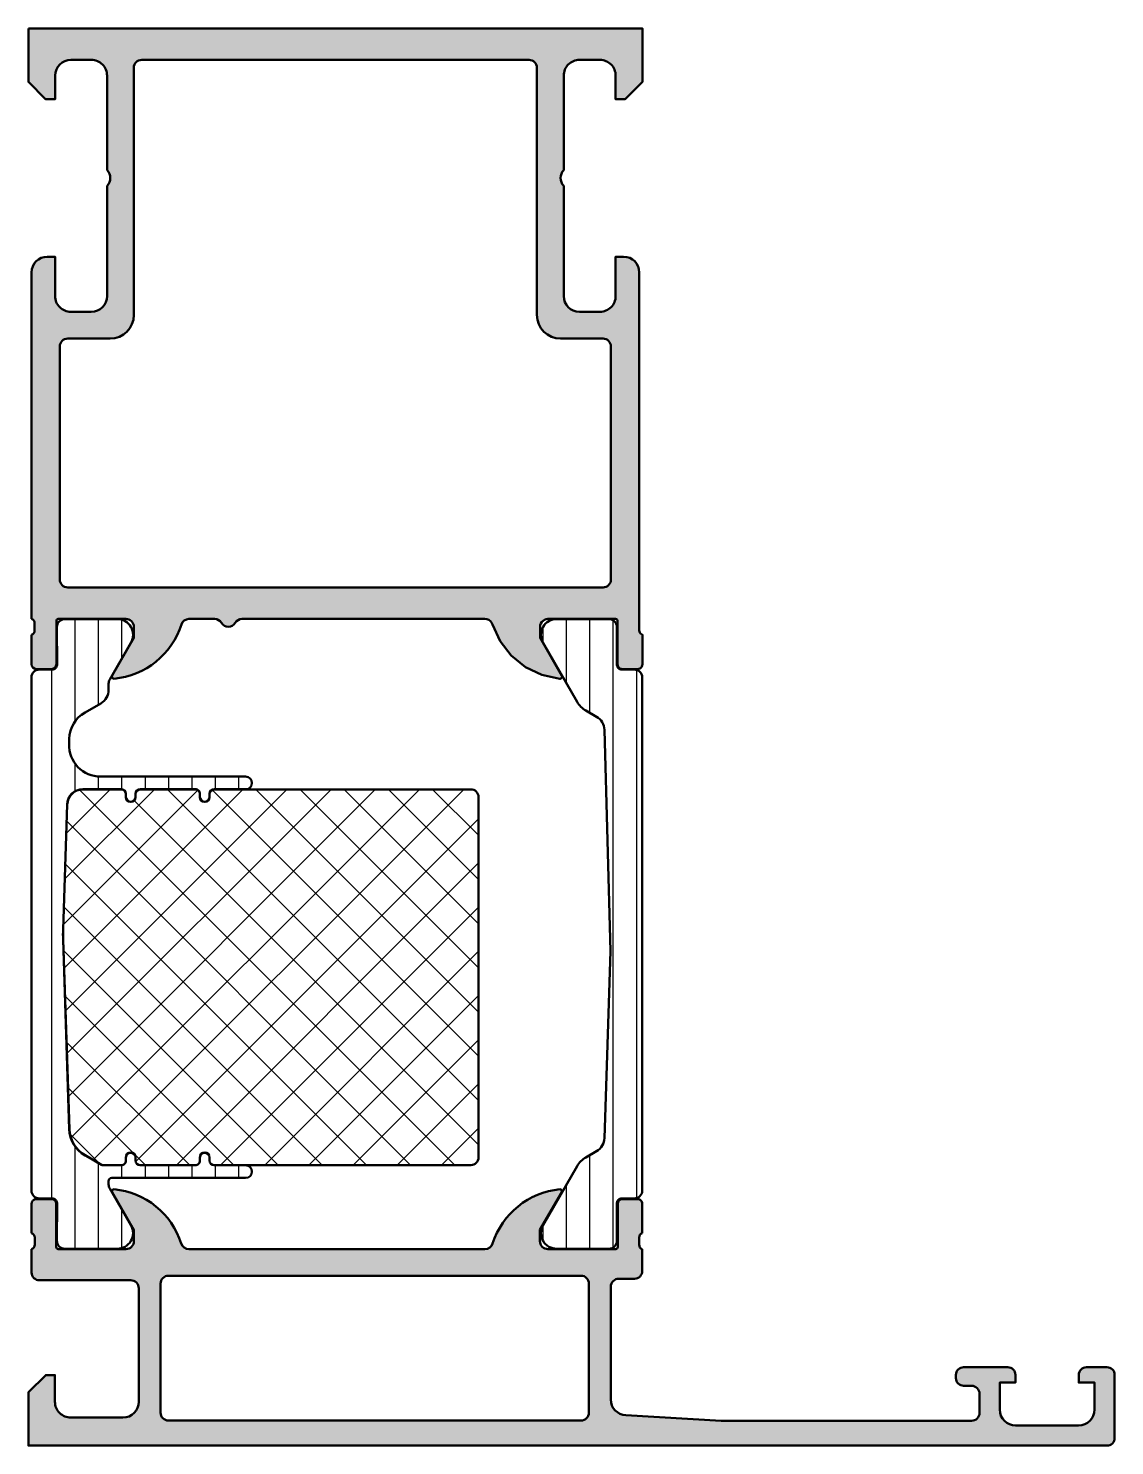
# Model space of a CAD drawing. Extents: x 0 to 69, y 0 to 90.
import ezdxf

# ---------------------------------------------------------------- set-up
doc = ezdxf.new("R2010")
doc.units = 0
for name, color, linetype, lineweight in [('0S-Alu contour', 7, 'Continuous', 50), ('0S-Alu hatch', 252, 'Continuous', 25), ('0S-Plastic contour', 254, 'Continuous', 50), ('0S-Plastic hatch', 253, 'Continuous', 25), ('0S-PT contour', 91, 'Continuous', 50), ('0S-PT hatch', 103, 'Continuous', 25)]:
    doc.layers.add(name, color=color, linetype=linetype, lineweight=lineweight)
pattern_1 = [(90, (0, 0), (-1.4859, 0), [])]

# ---------------------------------------------------------------- blocks, each defined once
blk = doc.blocks.new('430120__819F48F9_F358_45D8_BA7B_9F75BD97AC24_')
at = {"layer": '0S-Alu hatch'}
h = blk.add_hatch(color=256, dxfattribs=at)
edge = h.paths.add_edge_path()
edge.add_line((0, 90), (-6.6911111389e-06, 86.59999999998693))
edge.add_line((-6.6911111389e-06, 86.59999999998693), (1.09999330888877, 85.49999999998703))
edge.add_line((1.09999330888877, 85.49999999998703), (1.699993308888679, 85.49999999998703))
edge.add_line((1.699993308888679, 85.49999999998703), (1.699993308888679, 86.9999999999867))
edge.add_ellipse((2.699993308888799, 86.9999999999867), major_axis=(-1.000000000000119, 0), ratio=1, start_angle=270.00000000000034, end_angle=360, ccw=False)
edge.add_line((2.699993308888792, 87.9999999999868), (3.999993308888861, 87.9999999999868))
edge.add_ellipse((3.999993308888871, 86.99999999998683), major_axis=(-0.9999999999999857, 0), ratio=1, start_angle=180, end_angle=270.0000000000006, ccw=False)
edge.add_line((4.999993308888861, 86.99999999998681), (4.999993308888861, 80.99999999998681))
edge.add_ellipse((4.474993308888884, 80.4999999999868), major_axis=(-0.7249999999999829, 0), ratio=1, start_angle=136.3971810272952, end_angle=223.6028189727049, ccw=False)
edge.add_line((4.999993308888861, 79.99999999998681), (4.999993308888861, 72.99999999998698))
edge.add_ellipse((3.999993308888687, 72.99999999998698), major_axis=(-1.000000000000173, 0), ratio=1, start_angle=90.00000000000023, end_angle=180, ccw=False)
edge.add_line((3.99999330888869, 71.99999999998681), (2.699993308888679, 71.99999999998681))
edge.add_ellipse((2.699993308888669, 72.99999999998678), major_axis=(-0.9999999999999857, 0), ratio=1, start_angle=0, end_angle=90.00000000000051, ccw=False)
edge.add_line((1.699993308888679, 72.99999999998681), (1.699993308888679, 75.49999999998681))
edge.add_line((1.699993308888679, 75.49999999998681), (1.199993308888906, 75.49999999998681))
edge.add_arc((1.199993308888906, 74.49999999998704), 0.9999999999997726, 90, 179.9999910049365)
edge.add_line((0.1999933088891463, 74.50000015747045), (0.1999898443127677, 52.50037337065101))
edge.add_ellipse((0.1211451482097382, 52.23282478491539), major_axis=(-0.2789242403103476, 0), ratio=1, start_angle=178.8354106259141, end_angle=253.580123580517, ccw=False)
edge.add_line((0.4000117727073303, 52.22715578376664), (0.4000117727073303, 51.77356178376665))
edge.add_ellipse((0.1211436770642445, 51.76790112428959), major_axis=(-0.2789255417370673, 0), ratio=1, start_angle=106.42459455535749, end_angle=181.1628700728881, ccw=False)
edge.add_line((0.2000107727074009, 51.50035778376674), (0.200010772707401, 49.62034678375807))
edge.add_arc((0.5000107727072987, 49.62034678375807), 0.2999999999998977, 180, 270)
edge.add_line((0.5000107727072987, 49.32034678375817), (1.479985091750023, 49.32034678375817))
edge.add_arc((1.479985091750023, 49.62034678375809), 0.2999999999999261, 270, 360)
edge.add_line((1.779985091749949, 49.62034678375808), (1.779985088128873, 52.38031529429312))
edge.add_ellipse((1.900056283824096, 52.38031529429312), major_axis=(-0.1200711956952236, 0), ratio=1, start_angle=270.03397157571425, end_angle=360, ccw=False)
edge.add_line((1.899985091713415, 52.50038646888288), (6.199980255129105, 52.50038646888288))
edge.add_ellipse((6.199980255129106, 52.00038646888294), major_axis=(-0.4999999999999432, 0), ratio=1, start_angle=180, end_angle=270.0000000000001, ccw=False)
edge.add_line((6.699980255129048, 52.00038646888294), (6.699980255129048, 51.30038646888329))
edge.add_line((6.699980255129048, 51.30038646888329), (5.318484797506698, 48.90756614585552))
edge.add_arc((5.438100039777486, 48.83850625353141), 0.1381197846483835, 150.0000000000392, 275.6225775508294)
edge.add_arc((4.961757013950158, 53.67699533075408), 5.000000000023643, 275.6225775508282, 342.2511443808897)
edge.add_ellipse((10.19996740110555, 52.00034630966415), major_axis=(-0.4999999999785857, 0), ratio=1, start_angle=269.99999999999983, end_angle=342.2511443808901, ccw=False)
edge.add_line((10.19996740110556, 52.50034630964274), (11.83394199732169, 52.50034630964274))
edge.add_ellipse((11.83394199732169, 52.00034630964296), major_axis=(-0.4999999999997727, 0), ratio=1, start_angle=209.9999999999877, end_angle=270.0000000000002, ccw=False)
edge.add_arc((12.69996740110628, 52.50034630964281), 0.500000000000272, 209.9999999999885, 329.9999999999983)
edge.add_ellipse((13.56599280489091, 52.00034630964265), major_axis=(-0.4999999999999738, 0), ratio=1, start_angle=269.9999999999986, end_angle=329.9999999999973, ccw=False)
edge.add_line((13.56599280489092, 52.50034630964262), (29.00001103592876, 52.50034630964205))
edge.add_line((29.00001103592876, 52.50034630964205), (29.1247922619009, 52.48451591546154))
edge.add_line((29.1247922619009, 52.48451591546154), (29.24166467287523, 52.43805361369004))
edge.add_line((29.24166467287523, 52.43805361369004), (29.34324601848312, 52.36389745307679))
edge.add_line((29.34324601848312, 52.36389745307679), (29.42310945512963, 52.26673914195567))
edge.add_line((29.42310945512963, 52.26673914195567), (29.47620218681732, 52.15272568759406))
edge.add_line((29.47620218681732, 52.15272568759406), (29.95561236648655, 51.09623330087038))
edge.add_line((29.95561236648655, 51.09623330087038), (30.66560490534107, 50.17867083523038))
edge.add_line((30.66560490534107, 50.17867083523038), (31.56795351303845, 49.44944023125856))
edge.add_line((31.56795351303845, 49.44944023125856), (32.61407536936531, 48.94780356463797))
edge.add_line((32.61407536936531, 48.94780356463797), (33.74764684325987, 48.70076915984487))
edge.add_line((33.74764684325987, 48.70076915984487), (33.78383195039169, 48.70193723732427))
edge.add_line((33.78383195039169, 48.70193723732427), (33.81848886339776, 48.71240742183545))
edge.add_line((33.81848886339776, 48.71240742183545), (33.8492679143476, 48.73146985624817))
edge.add_line((33.8492679143476, 48.73146985624817), (33.87408234642544, 48.75783214642854))
edge.add_line((33.87408234642544, 48.75783214642854), (33.89124979180633, 48.78970698293028))
edge.add_line((33.89124979180633, 48.78970698293028), (33.89960633274495, 48.82493331692263))
edge.add_line((33.89960633274495, 48.82493331692263), (33.89858541282865, 48.86112287488481))
edge.add_line((33.89858541282865, 48.86112287488481), (33.88825624834294, 48.89582207867988))
edge.add_line((33.88825624834294, 48.89582207867988), (32.50001161943601, 51.30034783551502))
edge.add_line((32.50001161943601, 51.30034783551502), (32.50001161943647, 52.00034478376688))
edge.add_line((32.50001161943647, 52.00034478376688), (32.51254369374374, 52.11160816974393))
edge.add_line((32.51254369374374, 52.11160816974393), (32.54952160805351, 52.21729273720029))
edge.add_line((32.54952160805351, 52.21729273720029), (32.60909088420249, 52.31209830288048))
edge.add_line((32.60909088420249, 52.31209830288048), (32.68826406538915, 52.39127027598863))
edge.add_line((32.68826406538915, 52.39127027598863), (32.78307054001562, 52.45083810551261))
edge.add_line((32.78307054001562, 52.45083810551261), (32.8887556716968, 52.48781440719813))
edge.add_line((32.8887556716968, 52.48781440719813), (33.00001924888443, 52.50034478375801))
edge.add_line((33.00001924888443, 52.50034478375801), (37.30003730178578, 52.50034478190116))
edge.add_line((37.30003730178578, 52.50034478190116), (37.33109357438753, 52.49625312166199))
edge.add_line((37.33109357438753, 52.49625312166199), (37.36003293722319, 52.48426366670901))
edge.add_line((37.36003293722319, 52.48426366670901), (37.38488360366137, 52.4651933198594))
edge.add_line((37.38488360366137, 52.4651933198594), (37.40395237084431, 52.44034144126795))
edge.add_line((37.40395237084431, 52.44034144126795), (37.41593998624694, 52.41140131638224))
edge.add_line((37.41593998624694, 52.41140131638224), (37.42002967239114, 52.38034478375766))
edge.add_line((37.42002967239114, 52.38034478375766), (37.42002967239114, 49.62034678375847))
edge.add_line((37.42002967239114, 49.62034678375847), (37.43025192450455, 49.54270107022807))
edge.add_line((37.43025192450455, 49.54270107022807), (37.46022205125655, 49.47034678375747))
edge.add_line((37.46022205125655, 49.47034678375747), (37.5078976380355, 49.40821474940197))
edge.add_line((37.5078976380355, 49.40821474940197), (37.57002967239123, 49.36053916262256))
edge.add_line((37.57002967239123, 49.36053916262256), (37.64238395886059, 49.33056903587157))
edge.add_line((37.64238395886059, 49.33056903587157), (37.72002967238996, 49.32034678375839))
edge.add_line((37.72002967238996, 49.32034678375839), (38.70000399143282, 49.32034678375794))
edge.add_line((38.70000399143282, 49.32034678375794), (38.7667602716192, 49.32786841010352))
edge.add_line((38.7667602716192, 49.32786841010352), (38.83016911317009, 49.35005612338773))
edge.add_line((38.83016911317009, 49.35005612338773), (38.88705093199133, 49.38579733901747))
edge.add_line((38.88705093199133, 49.38579733901747), (38.93455343617416, 49.43329984320053))
edge.add_line((38.93455343617416, 49.43329984320053), (38.97029465180504, 49.49018166202302))
edge.add_line((38.97029465180504, 49.49018166202302), (38.99248236508856, 49.55359050357185))
edge.add_line((38.99248236508856, 49.55359050357185), (39.00000399143392, 49.62034678376006))
edge.add_line((39.00000399143392, 49.62034678376006), (39.00000399143346, 51.50035778376707))
edge.add_line((39.00000399143346, 51.50035778376707), (38.93366351934446, 51.52975364874919))
edge.add_line((38.93366351934446, 51.52975364874919), (38.87715015008416, 51.57526644046606))
edge.add_line((38.87715015008416, 51.57526644046606), (38.83428849623647, 51.633816024108))
edge.add_line((38.83428849623647, 51.633816024108), (38.80797927356002, 51.70143998374465))
edge.add_line((38.80797927356002, 51.70143998374465), (38.80000299143376, 51.77356178376704))
edge.add_line((38.80000299143376, 51.77356178376704), (38.7999994124002, 74.50000015747024))
edge.add_arc((37.79999941240038, 74.49999999998698), 0.9999999999998275, 8.9950635202e-06, 90)
edge.add_line((37.79999941240038, 75.49999999998681), (37.29999941240044, 75.49999999998681))
edge.add_line((37.29999941240044, 75.49999999998681), (37.29999941240044, 72.99999999998653))
edge.add_ellipse((36.2999994124006, 72.99999999998653), major_axis=(-0.9999999999998365, 0), ratio=1, start_angle=89.99999999999551, end_angle=180, ccw=False)
edge.add_line((36.29999941240053, 71.9999999999867), (34.9999994124004, 71.99999999998681))
edge.add_ellipse((34.9999994124005, 72.99999999998683), major_axis=(-1.000000000000014, 0), ratio=1, start_angle=0, end_angle=89.99999999999432, ccw=False)
edge.add_line((33.99999941240049, 72.99999999998681), (33.99999941240049, 79.99999999998681))
edge.add_ellipse((34.52499941240048, 80.4999999999868), major_axis=(-0.7249999999999939, 0), ratio=1, start_angle=-43.602818972704085, end_angle=43.602818972704085, ccw=False)
edge.add_line((33.99999941240049, 80.99999999998681), (33.99999941240049, 86.99999999998681))
edge.add_ellipse((34.99999941240048, 86.99999999998683), major_axis=(-0.9999999999999928, 0), ratio=1, start_angle=269.9999999999996, end_angle=360, ccw=False)
edge.add_line((34.99999941240048, 87.9999999999868), (36.29999941240067, 87.9999999999868))
edge.add_ellipse((36.29999941240067, 86.99999999998683), major_axis=(-0.9999999999999857, 0), ratio=1, start_angle=180, end_angle=270.0000000000004, ccw=False)
edge.add_line((37.29999941240067, 86.99999999998681), (37.29999941240067, 85.4999999999868))
edge.add_line((37.29999941240067, 85.4999999999868), (37.89999941240058, 85.4999999999868))
edge.add_line((37.89999941240058, 85.4999999999868), (38.99999941240049, 86.59999999998674))
edge.add_line((38.99999941240049, 86.59999999998674), (38.99999941240049, 90))
edge.add_line((38.99999941240049, 90), (0, 90))
edge = h.paths.add_edge_path()
edge.add_ellipse((7.199988731252247, 87.5000030517449), major_axis=(-0.5000000000000142, 0), ratio=1, start_angle=270, end_angle=360, ccw=False)
edge.add_line((7.199988731252247, 88.0000030517449), (31.80000399003703, 88.0000030517449))
edge.add_ellipse((31.80000399003703, 87.50000305174481), major_axis=(-0.5000000000000853, 0), ratio=1, start_angle=180, end_angle=269.9999999999996, ccw=False)
edge.add_line((32.30000399003711, 87.50000305174471), (32.30000399003439, 71.79999542235029))
edge.add_arc((33.80000399003433, 71.79999542235004), 1.499999999999943, 180, 270)
edge.add_line((33.80000399003433, 70.2999954223501), (36.50000398631573, 70.2999954223501))
edge.add_ellipse((36.5000039863067, 69.79999542234106), major_axis=(-0.5000000000090381, 0), ratio=1, start_angle=180, end_angle=269.9999999989643, ccw=False)
edge.add_line((37.00000398631573, 69.79999542245793), (37.00000399004103, 55.00034631003102))
edge.add_ellipse((36.50000754668531, 55.00034630990517), major_axis=(-0.4999964433557189, 0), ratio=1, start_angle=89.99829152056572, end_angle=180, ccw=False)
edge.add_line((36.4999926374957, 54.50034986677174), (2.499973822068227, 54.50136369943989))
edge.add_ellipse((2.49998873136401, 55.00136369921778), major_axis=(-0.5000000000001821, 0), ratio=1, start_angle=0, end_angle=89.9982915205519, ccw=False)
edge.add_line((1.999988731363828, 55.00136369933975), (1.999988734973609, 69.79999542247208))
edge.add_ellipse((2.49998873497358, 69.79999542235012), major_axis=(-0.4999999999999716, 0), ratio=1, start_angle=270, end_angle=360, ccw=False)
edge.add_line((2.49998873497358, 70.2999954223501), (5.199988731252233, 70.2999954223501))
edge.add_arc((5.199988731252233, 71.7999954223501), 1.5, 270, 360)
edge.add_line((6.699988731252233, 71.7999954223501), (6.699988731252233, 87.50000305174488))
at = {"layer": '0S-Alu contour', "color": 7}
for points in [[(0, 90), (-6.6911111389e-06, 86.59999999998693), (1.09999330888877, 85.49999999998703), (1.699993308888679, 85.49999999998703), (1.699993308888679, 86.9999999999867)], [(37.29999941240067, 86.99999999998681), (37.29999941240067, 85.4999999999868), (37.89999941240058, 85.4999999999868), (38.99999941240049, 86.59999999998674), (38.99999941240049, 90), (0, 90)], [(2.699993308888792, 87.9999999999868), (3.999993308888861, 87.9999999999868)], [(6.699988731252233, 71.7999954223501), (6.699988731252233, 87.50000305174488)], [(7.199988731252247, 88.0000030517449), (31.80000399003703, 88.0000030517449)], [(32.30000399003711, 87.50000305174471), (32.30000399003439, 71.79999542235029)], [(34.99999941240048, 87.9999999999868), (36.29999941240067, 87.9999999999868)], [(4.999993308888861, 86.99999999998681), (4.999993308888861, 80.99999999998681)], [(33.99999941240049, 80.99999999998681), (33.99999941240049, 86.99999999998681)], [(4.999993308888861, 79.99999999998681), (4.999993308888861, 72.99999999998698)], [(33.99999941240049, 72.99999999998681), (33.99999941240049, 79.99999999998681)], [(1.699993308888679, 72.99999999998681), (1.699993308888679, 75.49999999998681), (1.199993308888906, 75.49999999998681)], [(37.79999941240038, 75.49999999998681), (37.29999941240044, 75.49999999998681), (37.29999941240044, 72.99999999998653)], [(0.1999933088891463, 74.50000015747045), (0.1999898443127677, 52.50037337065101)], [(13.56599280489092, 52.50034630964262), (29.00001103592876, 52.50034630964205), (29.1247922619009, 52.48451591546154), (29.24166467287523, 52.43805361369004), (29.34324601848312, 52.36389745307679), (29.42310945512963, 52.26673914195567), (29.47620218681732, 52.15272568759406), (29.95561236648655, 51.09623330087038), (30.66560490534107, 50.17867083523038), (31.56795351303845, 49.44944023125856), (32.61407536936531, 48.94780356463797), (33.74764684325987, 48.70076915984487), (33.78383195039169, 48.70193723732427), (33.81848886339776, 48.71240742183545), (33.8492679143476, 48.73146985624817), (33.87408234642544, 48.75783214642854), (33.89124979180633, 48.78970698293028), (33.89960633274495, 48.82493331692263), (33.89858541282865, 48.86112287488481), (33.88825624834294, 48.89582207867988), (32.50001161943601, 51.30034783551502), (32.50001161943647, 52.00034478376688), (32.51254369374374, 52.11160816974393), (32.54952160805351, 52.21729273720029), (32.60909088420249, 52.31209830288048), (32.68826406538915, 52.39127027598863), (32.78307054001562, 52.45083810551261), (32.8887556716968, 52.48781440719813), (33.00001924888443, 52.50034478375801), (37.30003730178578, 52.50034478190116), (37.33109357438753, 52.49625312166199), (37.36003293722319, 52.48426366670901), (37.38488360366137, 52.4651933198594), (37.40395237084431, 52.44034144126795), (37.41593998624694, 52.41140131638224), (37.42002967239114, 52.38034478375766), (37.42002967239114, 49.62034678375847), (37.43025192450455, 49.54270107022807), (37.46022205125655, 49.47034678375747), (37.5078976380355, 49.40821474940197), (37.57002967239123, 49.36053916262256), (37.64238395886059, 49.33056903587157), (37.72002967238996, 49.32034678375839), (38.70000399143282, 49.32034678375794), (38.7667602716192, 49.32786841010352), (38.83016911317009, 49.35005612338773), (38.88705093199133, 49.38579733901747), (38.93455343617416, 49.43329984320053), (38.97029465180504, 49.49018166202302), (38.99248236508856, 49.55359050357185), (39.00000399143392, 49.62034678376006), (39.00000399143346, 51.50035778376707), (38.93366351934446, 51.52975364874919), (38.87715015008416, 51.57526644046606), (38.83428849623647, 51.633816024108), (38.80797927356002, 51.70143998374465), (38.80000299143376, 51.77356178376704), (38.7999994124002, 74.50000015747024)], [(3.99999330888869, 71.99999999998681), (2.699993308888679, 71.99999999998681)], [(36.29999941240053, 71.9999999999867), (34.9999994124004, 71.99999999998681)], [(2.49998873497358, 70.2999954223501), (5.199988731252233, 70.2999954223501)], [(33.80000399003433, 70.2999954223501), (36.50000398631573, 70.2999954223501)], [(1.999988731363828, 55.00136369933975), (1.999988734973609, 69.79999542247208)], [(37.00000398631573, 69.79999542245793), (37.00000399004103, 55.00034631003102)], [(36.4999926374957, 54.50034986677174), (2.499973822068227, 54.50136369943989)], [(0.4000117727073303, 52.22715578376664), (0.4000117727073303, 51.77356178376665)], [(1.779985091749949, 49.62034678375808), (1.779985088128873, 52.38031529429312)], [(1.899985091713415, 52.50038646888288), (6.199980255129105, 52.50038646888288)], [(10.19996740110556, 52.50034630964274), (11.83394199732169, 52.50034630964274)], [(0.2000107727074009, 51.50035778376674), (0.200010772707401, 49.62034678375807)], [(6.699980255129048, 52.00038646888294), (6.699980255129048, 51.30038646888329), (5.318484797506698, 48.90756614585552)], [(0.5000107727072987, 49.32034678375817), (1.479985091750023, 49.32034678375817)]]:
    blk.add_lwpolyline(points, dxfattribs=at)
at = {"layer": '0S-Alu contour', "color": 7, "extrusion": (0, 0, -1)}
for centre, radius, start, end in [((-2.699993308888799, 86.9999999999867), 1.000000000000119, 0, 89.99999999999964), ((-3.999993308888871, 86.99999999998683), 0.9999999999999857, 89.99999999999939, 180), ((-7.199988731252247, 87.5000030517449), 0.5000000000000142, 0, 90), ((-31.80000399003703, 87.50000305174481), 0.5000000000000853, 90.0000000000004, 180), ((-34.99999941240048, 86.99999999998683), 0.9999999999999928, 0, 90.0000000000004), ((-36.29999941240067, 86.99999999998683), 0.9999999999999857, 89.99999999999959, 180), ((-4.474993308888884, 80.4999999999868), 0.7249999999999829, 136.3971810272951, 223.6028189727049), ((-34.52499941240048, 80.4999999999868), 0.7249999999999939, 316.3971810272959, 43.6028189727041), ((-2.699993308888669, 72.99999999998678), 0.9999999999999857, 269.9999999999995, 0), ((-3.999993308888687, 72.99999999998698), 1.000000000000173, 180, 269.9999999999998), ((-34.9999994124005, 72.99999999998683), 1.000000000000014, 270.0000000000057, 0), ((-36.2999994124006, 72.99999999998653), 0.9999999999998365, 180, 270.0000000000045), ((-2.49998873497358, 69.79999542235012), 0.4999999999999716, 0, 90), ((-36.5000039863067, 69.79999542234106), 0.5000000000090381, 90.00000000103569, 180), ((-2.49998873136401, 55.00136369921778), 0.5000000000001821, 270.0017084794481, 0), ((-36.50000754668531, 55.00034630990517), 0.4999964433557189, 180, 270.0017084794343), ((-0.1211451482097382, 52.23282478491539), 0.2789242403103476, 106.419876419483, 181.1645893740859), ((-1.900056283824096, 52.38031529429312), 0.1200711956952236, 0, 89.96602842428575), ((-6.199980255129106, 52.00038646888294), 0.4999999999999432, 89.99999999999991, 180), ((-10.19996740110555, 52.00034630966415), 0.4999999999785857, 17.74885561910991, 90.00000000000018), ((-11.83394199732169, 52.00034630964296), 0.4999999999997727, 89.9999999999998, 150.0000000000123), ((-13.56599280489091, 52.00034630964265), 0.4999999999999738, 30.00000000000266, 90.00000000000142), ((-0.1211436770642445, 51.76790112428959), 0.2789255417370673, 178.8371299271119, 253.5754054446425)]:
    blk.add_arc(centre, radius, start, end, dxfattribs=at)
at = {"layer": '0S-Alu contour', "color": 7}
for centre, radius, start, end in [((1.199993308888906, 74.49999999998704), 0.9999999999997726, 90, 179.9999910049365), ((37.79999941240038, 74.49999999998698), 0.9999999999998275, 8.9950635202e-06, 90), ((5.199988731252233, 71.7999954223501), 1.5, 270, 0), ((33.80000399003433, 71.79999542235004), 1.499999999999943, 180, 270), ((12.69996740110628, 52.50034630964281), 0.500000000000272, 209.9999999999885, 329.9999999999983), ((4.961757013950158, 53.67699533075408), 5.000000000023643, 275.6225775508282, 342.2511443808897), ((0.5000107727072987, 49.62034678375807), 0.2999999999998977, 180, 270), ((1.479985091750023, 49.62034678375809), 0.2999999999999261, 270, 0), ((5.438100039777486, 48.83850625353141), 0.1381197846483835, 150.0000000000392, 275.6225775508294)]:
    blk.add_arc(centre, radius, start, end, dxfattribs=at)
blk = doc.blocks.new('284163__3CB5CD8B_688A_4AFB_9405_31ED1E4FFACA___9F3042D8_FC8A_4C1E_8D8D_35F229644981_')
at = {"layer": '0S-Plastic hatch'}
h = blk.add_hatch(dxfattribs=at)
h.set_pattern_fill('ANSI31', color=256, scale=0.4680000000000001, angle=45, style=0)
h.set_pattern_definition(pattern_1)
edge = h.paths.add_edge_path()
edge.add_line((0.2000122032186279, 48.79000503028585), (0.2000122032186585, 16.20999903028578))
edge.add_arc((0.7000122032186586, 16.20999903028578), 0.5, 180, 270.000000000008)
edge.add_line((0.7000122032187285, 15.70999903028578), (1.520344876476159, 15.7099990302859))
edge.add_ellipse((1.520344876476199, 15.40999903028583), major_axis=(-0.3000000000000718, 0), ratio=1, start_angle=180, end_angle=270.0000000000076, ccw=False)
edge.add_line((1.820344876476271, 15.40999903028569), (1.820010247170102, 13.01000064735044))
edge.add_arc((2.320006224608789, 13.00999800772459), 0.4999959774456543, 179.9996975182267, 270)
edge.add_line((2.320006224608789, 12.51000203027893), (5.635171551050228, 12.5100020302859))
edge.add_arc((5.647048994129995, 13.50993149097083), 0.999999999999877, 269.3194566383596, 389.9999965993424)
edge.add_line((6.513074427590662, 14.00993143956984), (5.166999486488307, 16.34140194792702))
edge.add_ellipse((5.600012203218722, 16.59140192222656), major_axis=(-0.5000000000000262, 0), ratio=1, start_angle=0, end_angle=29.99999659934099, ccw=False)
edge.add_line((5.100012203218695, 16.59140192222648), (5.100012203218664, 16.8100147593659))
edge.add_ellipse((5.30001220321864, 16.81001475936592), major_axis=(-0.1999999999999762, 0), ratio=1, start_angle=270, end_angle=360, ccw=False)
edge.add_line((5.30001220321864, 17.0100147593659), (13.80001220321869, 17.01001475936584))
edge.add_arc((13.8000122032187, 17.41001475936583), 0.3999999999999915, 269.999999999999, 449.999999999999)
edge.add_line((13.80001220321871, 17.81001475936583), (11.80001220321877, 17.81001475936585))
edge.add_ellipse((11.80001220321878, 18.11001475936591), major_axis=(-0.300000000000054, 0), ratio=1, start_angle=0, end_angle=89.99999999999898, ccw=False)
edge.add_line((11.50001220321872, 18.11001475936578), (11.50001220321864, 18.31001475936606))
edge.add_arc((11.20001220321867, 18.31001475936596), 0.2999999999999687, 0, 180)
edge.add_line((10.9000122032187, 18.31001475936586), (10.90001220321879, 18.1100147593661))
edge.add_ellipse((10.60001220321862, 18.11001475936597), major_axis=(-0.3000000000001677, 0), ratio=1, start_angle=89.99999999999869, end_angle=180, ccw=False)
edge.add_line((10.60001220321861, 17.8100147593658), (7.100012203218698, 17.81001475936588))
edge.add_ellipse((7.100012203218701, 18.1100147593659), major_axis=(-0.300000000000022, 0), ratio=1, start_angle=0, end_angle=89.99999999999937, ccw=False)
edge.add_line((6.800012203218679, 18.11001475936574), (6.800012203218567, 18.31001475936611))
edge.add_arc((6.500012203218584, 18.310014759366), 0.2999999999999829, 0, 180)
edge.add_line((6.200012203218602, 18.31001475936589), (6.200012203218688, 18.11001475936606))
edge.add_ellipse((5.900012203218661, 18.11001475936594), major_axis=(-0.3000000000000264, 0), ratio=1, start_angle=89.99999999999892, end_angle=180, ccw=False)
edge.add_line((5.900012203218655, 17.81001475936591), (4.735910588018262, 17.81001475936594))
edge.add_ellipse((4.735910588018242, 18.01001475899732), major_axis=(-0.1999999996313839, 0), ratio=1, start_angle=60.0000053463026, end_angle=90.00000000000563, ccw=False)
edge.add_line((4.635910604364418, 17.83680966922861), (3.599108104963036, 18.43540774236149))
edge.add_ellipse((4.599107939482816, 20.16745863655293), major_axis=(-1.999999992277234, 0), ratio=1, start_angle=1.7229977104965997, end_angle=60.000005346308, ccw=False)
edge.add_line((2.600012203218671, 20.1073237352106), (2.205392773254708, 32.13201712189532))
edge.add_ellipse((12.20001220319476, 32.46001475936668), major_axis=(-9.999999999976097, 0), ratio=1, start_angle=-1.8796251589985786, end_angle=1.8796251589956796, ccw=False)
edge.add_line((2.205392773254727, 32.78801239683851), (2.463167124572751, 40.72281452311292))
edge.add_ellipse((3.462629067569148, 40.69001475936601), major_axis=(-0.9999999999999934, 0), ratio=1, start_angle=269.99999999999795, end_angle=358.12037484102115, ccw=False)
edge.add_line((3.462629067569183, 41.690014759366), (5.90001220321873, 41.69001475936592))
edge.add_ellipse((5.900012203218718, 41.39001475936595), major_axis=(-0.2999999999999687, 0), ratio=1, start_angle=180, end_angle=269.9999999999976, ccw=False)
edge.add_line((6.20001220321869, 41.39001475936591), (6.200012203218659, 41.19001475936595))
edge.add_arc((6.500012203218642, 41.19001475936594), 0.2999999999999829, 180, 360)
edge.add_line((6.800012203218625, 41.19001475936594), (6.800012203218624, 41.39001475936592))
edge.add_ellipse((7.100012203218589, 41.39001475936591), major_axis=(-0.2999999999999643, 0), ratio=1, start_angle=270.00000000000284, end_angle=360, ccw=False)
edge.add_line((7.100012203218573, 41.69001475936588), (10.60001220321884, 41.69001475936592))
edge.add_ellipse((10.60001220321884, 41.390014759366), major_axis=(-0.299999999999919, 0), ratio=1, start_angle=180, end_angle=270.00000000000136, ccw=False)
edge.add_line((10.90001220321877, 41.39001475936586), (10.90001220321867, 41.19001475936607))
edge.add_arc((11.20001220321867, 41.190014759366), 0.2999999999999989, 180, 360)
edge.add_line((11.50001220321867, 41.19001475936593), (11.50001220321873, 41.39001475936604))
edge.add_ellipse((11.8000122032187, 41.39001475936595), major_axis=(-0.2999999999999794, 0), ratio=1, start_angle=270.00000000000034, end_angle=360, ccw=False)
edge.add_line((11.8000122032187, 41.69001475936593), (13.80001220321868, 41.69001475936592))
edge.add_arc((13.80001220321868, 42.09001475936591), 0.3999999999999915, 270, 450)
edge.add_line((13.80001220321868, 42.4900147593659), (4.587873615518326, 42.49001475936583))
edge.add_ellipse((4.58787361551831, 44.49001475936586), major_axis=(-2.000000000000021, 0), ratio=1, start_angle=-1.8796251589956796, end_angle=90.00000000000051, ccw=False)
edge.add_line((2.588949729525504, 44.55561428686027), (2.600012203218631, 44.89270578352138))
edge.add_ellipse((4.599107947202115, 44.83257088194653), major_axis=(-2.000000000000073, 0), ratio=1, start_angle=299.9999944763766, end_angle=358.27700228949453, ccw=False)
edge.add_line((3.599108114181159, 46.56462178592088), (4.600012119729077, 47.14249385430019))
edge.add_arc((4.100012203218597, 48.00851930628737), 1.00000000000004, 299.9999944763766, 360)
edge.add_line((5.100012203218637, 48.00851930628721), (5.100012203218697, 48.40860213834525))
edge.add_ellipse((5.600012203218655, 48.40860213834517), major_axis=(-0.4999999999999583, 0), ratio=1, start_angle=330.0000034006545, end_angle=360, ccw=False)
edge.add_line((5.166999486488317, 48.65860211264472), (6.513074427590773, 50.9900726210019))
edge.add_arc((5.6470489941301, 51.49007256960096), 0.9999999999999019, 330.000003400656, 450.6805433616478)
edge.add_line((5.635171551050202, 52.4900020302859), (2.320006224608675, 52.49000203029288))
edge.add_arc((2.320006224608675, 51.99000605284711), 0.4999959774457708, 90, 180.007988761155)
edge.add_line((1.82001025202306, 51.98993633831535), (1.82034487356009, 49.59004685897692))
edge.add_ellipse((1.520344876476141, 49.59000503028586), major_axis=(-0.3000000000000141, 0), ratio=1, start_angle=90.0000000000008, end_angle=180.0079886915353, ccw=False)
edge.add_line((1.520344876476145, 49.29000503028585), (0.7000122032186279, 49.29000503028586))
edge.add_arc((0.700012203218628, 48.79000503028585), 0.5, 90.00000000000003, 180)
at = {"layer": '0S-Plastic contour', "color": 7}
for points in [[(5.635171551050202, 52.4900020302859), (2.320006224608675, 52.49000203029288)], [(1.82001025202306, 51.98993633831535), (1.82034487356009, 49.59004685897692)], [(5.166999486488317, 48.65860211264472), (6.513074427590773, 50.9900726210019)], [(0.2000122032186279, 48.79000503028585), (0.2000122032186585, 16.20999903028578)], [(1.520344876476145, 49.29000503028585), (0.7000122032186279, 49.29000503028586)], [(5.100012203218637, 48.00851930628721), (5.100012203218697, 48.40860213834525)], [(3.599108114181159, 46.56462178592088), (4.600012119729077, 47.14249385430019)], [(2.588949729525504, 44.55561428686027), (2.600012203218631, 44.89270578352138)], [(13.80001220321868, 42.4900147593659), (4.587873615518326, 42.49001475936583)], [(3.462629067569183, 41.690014759366), (5.90001220321873, 41.69001475936592)], [(7.100012203218573, 41.69001475936588), (10.60001220321884, 41.69001475936592)], [(11.8000122032187, 41.69001475936593), (13.80001220321868, 41.69001475936592)], [(2.205392773254727, 32.78801239683851), (2.463167124572751, 40.72281452311292)], [(6.20001220321869, 41.39001475936591), (6.200012203218659, 41.19001475936595)], [(6.800012203218625, 41.19001475936594), (6.800012203218624, 41.39001475936592)], [(10.90001220321877, 41.39001475936586), (10.90001220321867, 41.19001475936607)], [(11.50001220321867, 41.19001475936593), (11.50001220321873, 41.39001475936604)], [(2.600012203218671, 20.1073237352106), (2.205392773254708, 32.13201712189532)], [(4.635910604364418, 17.83680966922861), (3.599108104963036, 18.43540774236149)], [(6.200012203218602, 18.31001475936589), (6.200012203218688, 18.11001475936606)], [(6.800012203218679, 18.11001475936574), (6.800012203218567, 18.31001475936611)], [(10.9000122032187, 18.31001475936586), (10.90001220321879, 18.1100147593661)], [(11.50001220321872, 18.11001475936578), (11.50001220321864, 18.31001475936606)], [(5.900012203218655, 17.81001475936591), (4.735910588018262, 17.81001475936594)], [(10.60001220321861, 17.8100147593658), (7.100012203218698, 17.81001475936588)], [(13.80001220321871, 17.81001475936583), (11.80001220321877, 17.81001475936585)], [(5.100012203218695, 16.59140192222648), (5.100012203218664, 16.8100147593659)], [(6.513074427590662, 14.00993143956984), (5.166999486488307, 16.34140194792702)], [(5.30001220321864, 17.0100147593659), (13.80001220321869, 17.01001475936584)], [(0.7000122032187285, 15.70999903028578), (1.520344876476159, 15.7099990302859)], [(1.820344876476271, 15.40999903028569), (1.820010247170102, 13.01000064735044)], [(2.320006224608789, 12.51000203027893), (5.635171551050228, 12.5100020302859)]]:
    blk.add_lwpolyline(points, dxfattribs=at)
for centre, radius, start, end in [((2.320006224608675, 51.99000605284711), 0.4999959774457708, 90, 180.007988761155), ((5.6470489941301, 51.49007256960096), 0.9999999999999019, 330.000003400656, 90.68054336164784), ((0.700012203218628, 48.79000503028585), 0.5, 90.00000000000003, 180), ((4.100012203218597, 48.00851930628737), 1.00000000000004, 299.9999944763766, 0), ((13.80001220321868, 42.09001475936591), 0.3999999999999915, 270, 90), ((6.500012203218642, 41.19001475936594), 0.2999999999999829, 180, 0), ((11.20001220321867, 41.190014759366), 0.2999999999999989, 180, 0), ((6.500012203218584, 18.310014759366), 0.2999999999999829, 0, 180), ((11.20001220321867, 18.31001475936596), 0.2999999999999687, 0, 180), ((13.8000122032187, 17.41001475936583), 0.3999999999999915, 269.999999999999, 89.99999999999898), ((0.7000122032186586, 16.20999903028578), 0.5, 180, 270.000000000008), ((5.647048994129995, 13.50993149097083), 0.999999999999877, 269.3194566383596, 29.99999659934235), ((2.320006224608789, 13.00999800772459), 0.4999959774456543, 179.9996975182267, 270)]:
    blk.add_arc(centre, radius, start, end, dxfattribs=at)
at = {"layer": '0S-Plastic contour', "color": 7, "extrusion": (0, 0, -1)}
for centre, radius, start, end in [((-1.520344876476141, 49.59000503028586), 0.3000000000000141, 179.9920113084647, 269.9999999999992), ((-5.600012203218655, 48.40860213834517), 0.4999999999999583, 0, 29.99999659934549), ((-4.599107947202115, 44.83257088194653), 2.000000000000073, 1.722997710505485, 60.00000552362337), ((-4.58787361551831, 44.49001475936586), 2.000000000000021, 269.9999999999995, 1.879625158995722), ((-3.462629067569148, 40.69001475936601), 0.9999999999999934, 1.87962515897885, 90.00000000000202), ((-5.900012203218718, 41.39001475936595), 0.2999999999999687, 90.00000000000237, 180), ((-7.100012203218589, 41.39001475936591), 0.2999999999999643, 0, 89.99999999999714), ((-10.60001220321884, 41.390014759366), 0.299999999999919, 89.99999999999864, 180), ((-11.8000122032187, 41.39001475936595), 0.2999999999999794, 0, 89.99999999999967), ((-12.20001220319476, 32.46001475936668), 9.999999999976097, 358.1203748410043, 1.879625158998632), ((-4.599107939482816, 20.16745863655293), 1.999999992277234, 299.999994653692, 358.2770022895034), ((-5.900012203218661, 18.11001475936594), 0.3000000000000265, 180, 270.0000000000012), ((-7.100012203218701, 18.1100147593659), 0.300000000000022, 270.0000000000007, 0), ((-10.60001220321862, 18.11001475936597), 0.3000000000001677, 180, 270.0000000000013), ((-11.80001220321878, 18.11001475936591), 0.300000000000054, 270.000000000001, 0), ((-4.735910588018242, 18.01001475899732), 0.1999999996313839, 269.9999999999944, 299.9999946536974), ((-5.30001220321864, 16.81001475936592), 0.1999999999999762, 0, 90), ((-5.600012203218722, 16.59140192222656), 0.5000000000000262, 330.000003400659, 0), ((-1.520344876476199, 15.40999903028583), 0.3000000000000718, 89.99999999999237, 180)]:
    blk.add_arc(centre, radius, start, end, dxfattribs=at)
blk = doc.blocks.new('430470__693F85F4_E882_426C_9FE9_E30C549BB1EB_')
at = {"layer": '0S-PT hatch'}
h = blk.add_hatch(dxfattribs=at)
h.set_pattern_fill('ANSI37', color=256, scale=0.625, angle=90, style=0)
h.set_pattern_definition([(135, (0, 0), (-1.403165018917055, -1.403165018917055), []), (225, (0, 0), (1.403165018917055, -1.403165018917055), [])])
edge = h.paths.add_edge_path()
edge.add_line((28.59001220321864, 41.1900147593659), (28.59001220321867, 18.31001475936588))
edge.add_ellipse((28.10001220321869, 18.31001475936589), major_axis=(-0.4899999999999736, 0), ratio=1, start_angle=90.0000000000004, end_angle=180, ccw=False)
edge.add_line((28.1000122032187, 17.82001475936591), (11.80001220321867, 17.82001475936586))
edge.add_ellipse((11.80001220321867, 18.11001475936586), major_axis=(-0.2899999999999991, 0), ratio=1, start_angle=0, end_angle=89.99999999999972, ccw=False)
edge.add_line((11.51001220321867, 18.11001475936581), (11.51001220321864, 18.31001475936596))
edge.add_arc((11.20001220321861, 18.31001475936585), 0.3100000000000254, 0, 180)
edge.add_line((10.89001220321859, 18.31001475936575), (10.8900122032187, 18.11001475936609))
edge.add_ellipse((10.60001220321863, 18.11001475936592), major_axis=(-0.2900000000000684, 0), ratio=1, start_angle=90, end_angle=180, ccw=False)
edge.add_line((10.60001220321863, 17.82001475936586), (7.100012203218664, 17.82001475936586))
edge.add_ellipse((7.100012203218666, 18.1100147593659), major_axis=(-0.2900000000000418, 0), ratio=1, start_angle=0, end_angle=89.99999999999972, ccw=False)
edge.add_line((6.810012203218624, 18.11001475936594), (6.810012203218652, 18.31001475936587))
edge.add_arc((6.500012203218627, 18.31001475936579), 0.3100000000000254, 0, 180)
edge.add_line((6.190012203218602, 18.31001475936571), (6.190012203218715, 18.11001475936611))
edge.add_ellipse((5.900012203218674, 18.11001475936595), major_axis=(-0.2900000000000418, 0), ratio=1, start_angle=90.00000000000028, end_angle=180, ccw=False)
edge.add_line((5.900012203218675, 17.82001475936591), (4.735910588018358, 17.82001475936591))
edge.add_ellipse((4.735910588018354, 18.01001475899713), major_axis=(-0.189999999631226, 0), ratio=1, start_angle=60.00000534630868, end_angle=90.00000000000108, ccw=False)
edge.add_line((4.640910603556534, 17.84546992373294), (3.604108104155069, 18.44406799686577))
edge.add_ellipse((4.5991079394828, 20.16745863655283), major_axis=(-1.989999992277176, 0), ratio=1, start_angle=1.7226046671233917, end_angle=60.00000534631192, ccw=False)
edge.add_line((2.610007271528558, 20.10763805475056), (2.215387392684718, 32.13234511953181))
edge.add_ellipse((12.20006258746384, 32.46001476769372), major_axis=(-9.99005035740882, 0), ratio=1, start_angle=-1.8796345893530884, end_angle=1.8796157286478774, ccw=False)
edge.add_line((2.215387500548004, 32.78768770262496), (2.473161744002812, 40.72248652548101))
edge.add_ellipse((3.462629067569119, 40.69001475936591), major_axis=(-0.9900000000000527, 0), ratio=1, start_angle=269.9999999999988, end_angle=358.1203748406938, ccw=False)
edge.add_line((3.46262906756914, 41.68001475936597), (5.900012203218667, 41.68001475936592))
edge.add_ellipse((5.900012203218659, 41.39001475936592), major_axis=(-0.2899999999999991, 0), ratio=1, start_angle=180, end_angle=269.9999999999986, ccw=False)
edge.add_line((6.190012203218659, 41.39001475936592), (6.190012203218659, 41.19001475936591))
edge.add_arc((6.500012203218641, 41.19001475936591), 0.3099999999999827, 180, 360)
edge.add_line((6.810012203218624, 41.19001475936591), (6.810012203218625, 41.3900147593659))
edge.add_ellipse((7.100012203218609, 41.3900147593659), major_axis=(-0.289999999999984, 0), ratio=1, start_angle=270.0000000000005, end_angle=360, ccw=False)
edge.add_line((7.100012203218606, 41.68001475936589), (10.60001220321873, 41.6800147593659))
edge.add_ellipse((10.60001220321875, 41.39001475936595), major_axis=(-0.2899999999999565, 0), ratio=1, start_angle=180, end_angle=270.00000000000244, ccw=False)
edge.add_line((10.8900122032187, 41.3900147593659), (10.89001220321867, 41.19001475936594))
edge.add_arc((11.20001220321866, 41.19001475936591), 0.3099999999999827, 180, 360)
edge.add_line((11.51001220321864, 41.19001475936587), (11.51001220321866, 41.39001475936601))
edge.add_ellipse((11.80001220321861, 41.39001475936597), major_axis=(-0.2899999999999423, 0), ratio=1, start_angle=270, end_angle=360, ccw=False)
edge.add_line((11.80001220321861, 41.6800147593659), (28.10001220321862, 41.68001475936591))
edge.add_ellipse((28.10001220321862, 41.1900147593659), major_axis=(-0.4900000000000162, 0), ratio=1, start_angle=180, end_angle=270.0000000000004, ccw=False)
at = {"layer": '0S-PT contour', "color": 7}
for points in [[(3.46262906756914, 41.68001475936597), (5.900012203218667, 41.68001475936592)], [(7.100012203218606, 41.68001475936589), (10.60001220321873, 41.6800147593659)], [(11.80001220321861, 41.6800147593659), (28.10001220321862, 41.68001475936591)], [(2.215387500548004, 32.78768770262496), (2.473161744002812, 40.72248652548101)], [(6.190012203218659, 41.39001475936592), (6.190012203218659, 41.19001475936591)], [(6.810012203218624, 41.19001475936591), (6.810012203218625, 41.3900147593659)], [(10.8900122032187, 41.3900147593659), (10.89001220321867, 41.19001475936594)], [(11.51001220321864, 41.19001475936587), (11.51001220321866, 41.39001475936601)], [(28.59001220321864, 41.1900147593659), (28.59001220321867, 18.31001475936588)], [(2.610007271528558, 20.10763805475056), (2.215387392684718, 32.13234511953181)], [(4.640910603556534, 17.84546992373294), (3.604108104155069, 18.44406799686577)], [(6.190012203218602, 18.31001475936571), (6.190012203218715, 18.11001475936611)], [(6.810012203218624, 18.11001475936594), (6.810012203218652, 18.31001475936587)], [(10.89001220321859, 18.31001475936575), (10.8900122032187, 18.11001475936609)], [(11.51001220321867, 18.11001475936581), (11.51001220321864, 18.31001475936596)], [(5.900012203218675, 17.82001475936591), (4.735910588018358, 17.82001475936591)], [(10.60001220321863, 17.82001475936586), (7.100012203218664, 17.82001475936586)], [(28.1000122032187, 17.82001475936591), (11.80001220321867, 17.82001475936586)]]:
    blk.add_lwpolyline(points, dxfattribs=at)
at = {"layer": '0S-PT contour', "color": 7, "extrusion": (0, 0, -1)}
for centre, radius, start, end in [((-3.462629067569119, 40.69001475936591), 0.9900000000000527, 1.879625159306217, 90.0000000000012), ((-5.900012203218659, 41.39001475936592), 0.2899999999999991, 90.00000000000142, 180), ((-7.100012203218609, 41.3900147593659), 0.289999999999984, 0, 89.99999999999947), ((-10.60001220321875, 41.39001475936595), 0.2899999999999565, 89.99999999999754, 180), ((-11.80001220321861, 41.39001475936597), 0.2899999999999423, 0, 90), ((-28.10001220321862, 41.1900147593659), 0.4900000000000162, 89.99999999999959, 180), ((-12.20006258746384, 32.46001476769372), 9.99005035740882, 358.1203842713521, 1.879634589353019), ((-4.5991079394828, 20.16745863655283), 1.989999992277176, 299.9999946536882, 358.2773953328766), ((-5.900012203218674, 18.11001475936595), 0.2900000000000418, 180, 269.9999999999997), ((-7.100012203218666, 18.1100147593659), 0.2900000000000418, 270.0000000000003, 0), ((-10.60001220321863, 18.11001475936592), 0.2900000000000684, 180, 270), ((-11.80001220321867, 18.11001475936586), 0.2899999999999991, 270.0000000000003, 0), ((-28.10001220321869, 18.31001475936589), 0.4899999999999736, 180, 269.9999999999996), ((-4.735910588018354, 18.01001475899713), 0.189999999631226, 269.9999999999989, 299.9999946536913)]:
    blk.add_arc(centre, radius, start, end, dxfattribs=at)
at = {"layer": '0S-PT contour', "color": 7}
for centre, radius, start, end in [((6.500012203218641, 41.19001475936591), 0.3099999999999827, 180, 0), ((11.20001220321866, 41.19001475936591), 0.3099999999999827, 180, 0), ((6.500012203218627, 18.31001475936579), 0.3100000000000254, 0, 180), ((11.20001220321861, 18.31001475936585), 0.3100000000000254, 0, 180)]:
    blk.add_arc(centre, radius, start, end, dxfattribs=at)
blk = doc.blocks.new('284163__B6297EFC_DEAB_4E4E_B538_549D0315DD10___BB05BF0E_E213_45F8_BFBC_7485E2194039_')
at = {"layer": '0S-Plastic hatch'}
h = blk.add_hatch(dxfattribs=at)
h.set_pattern_fill('ANSI31', color=256, scale=0.4680000000000001, angle=45, style=0)
h.set_pattern_definition(pattern_1)
edge = h.paths.add_edge_path()
edge.add_line((38.99000265245547, 48.79000571906795), (38.99000533041815, 16.20999967890936))
edge.add_ellipse((38.49000533043243, 16.20999699998577), major_axis=(-0.4999999999928947, 0), ratio=1, start_angle=90, end_angle=180.0003069811977, ccw=False)
edge.add_line((38.49000533043243, 15.70999699999287), (37.67967131817572, 15.70999700000005))
edge.add_arc((37.67967131817572, 15.40999700000004), 0.3000000000000096, 90, 180.0079886915352)
edge.add_line((37.37967132109177, 15.40995517130897), (37.38000594748199, 13.00999861706508))
edge.add_ellipse((36.88000997004318, 13.0099959774388), major_axis=(-0.4999959774457751, 0), ratio=1, start_angle=90.0000000000008, end_angle=180.0003024817733, ccw=False)
edge.add_line((36.88000997004318, 12.50999999999303), (33.56484464360119, 12.51))
edge.add_ellipse((33.55296720052175, 13.50992946068494), major_axis=(-0.9999999999998962, 0), ratio=1, start_angle=-29.999996599344286, end_angle=90.68054336162169, ccw=False)
edge.add_line((32.68694176706109, 14.009929409284), (34.85390529558195, 17.76322085329098))
edge.add_ellipse((36.1529434457728, 17.01322093039246), major_axis=(-1.499999999999682, 0), ratio=1, start_angle=299.9950461054577, end_angle=330.00000340065463, ccw=False)
edge.add_line((35.40305576571082, 18.31232387754111), (36.09105685133125, 18.70946217909633))
edge.add_arc((35.59113173128971, 19.57553081052919), 1.000000000000273, 299.9950461054567, 358.0947021428497)
edge.add_line((36.59057887726395, 19.54228321806776), (36.97202088384141, 31.40000000094014))
edge.add_line((36.97202088384141, 31.40000000094014), (36.59057887726395, 45.45771678193272))
edge.add_arc((35.59113173129009, 45.4244691894712), 0.9999999999998912, 1.905297857156226, 60.00495389455222)
edge.add_line((36.09105685133131, 46.29053782090381), (35.40305576571075, 46.68767612245898))
edge.add_ellipse((36.15294344577202, 47.98677906960684), major_axis=(-1.499999999998644, 0), ratio=1, start_angle=29.999996599341898, end_angle=60.004953894550795, ccw=False)
edge.add_line((34.85390529558202, 47.23677914670892), (32.68694176706121, 50.99007059071607))
edge.add_ellipse((33.55296720052189, 51.49007053931508), major_axis=(-0.9999999999998808, 0), ratio=1, start_angle=-90.68054336165551, end_angle=29.999996599341614, ccw=False)
edge.add_line((33.56484464360192, 52.49), (36.88000997004308, 52.49000000000697))
edge.add_ellipse((36.88000997004307, 51.99000402256131), major_axis=(-0.4999959774456641, 0), ratio=1, start_angle=179.9920113084649, end_angle=269.9999999999992, ccw=False)
edge.add_line((37.38000594262866, 51.9899343086371), (37.37967132109174, 49.59004482925351))
edge.add_arc((37.67967131817567, 49.59000300000006), 0.3000000000000597, 179.9920112010243, 270.0000000000094)
edge.add_line((37.67967131817572, 49.290003), (38.49000533041792, 49.29000300000729))
edge.add_ellipse((38.49000533041798, 48.79000567796979), major_axis=(-0.4999973220374941, 0), ratio=1, start_angle=180.0000047536105, end_angle=270.00000000000733, ccw=False)
at = {"layer": '0S-Plastic contour', "color": 7}
for points in [[(33.56484464360192, 52.49), (36.88000997004308, 52.49000000000697)], [(37.38000594262866, 51.9899343086371), (37.37967132109174, 49.59004482925351)], [(34.85390529558202, 47.23677914670892), (32.68694176706121, 50.99007059071607)], [(37.67967131817572, 49.290003), (38.49000533041792, 49.29000300000729)], [(38.99000265245547, 48.79000571906795), (38.99000533041815, 16.20999967890936)], [(36.09105685133131, 46.29053782090381), (35.40305576571075, 46.68767612245898)], [(36.59057887726395, 19.54228321806776), (36.97202088384141, 31.40000000094014), (36.59057887726395, 45.45771678193272)], [(35.40305576571082, 18.31232387754111), (36.09105685133125, 18.70946217909633)], [(32.68694176706109, 14.009929409284), (34.85390529558195, 17.76322085329098)], [(37.37967132109177, 15.40995517130897), (37.38000594748199, 13.00999861706508)], [(38.49000533043243, 15.70999699999287), (37.67967131817572, 15.70999700000005)], [(36.88000997004318, 12.50999999999303), (33.56484464360119, 12.51)]]:
    blk.add_lwpolyline(points, dxfattribs=at)
at = {"layer": '0S-Plastic contour', "color": 7, "extrusion": (0, 0, -1)}
for centre, radius, start, end in [((-33.55296720052189, 51.49007053931508), 0.9999999999998808, 330.0000034006584, 90.6805433616555), ((-36.88000997004307, 51.99000402256131), 0.4999959774456642, 90.00000000000081, 180.0079886915352), ((-38.49000533041798, 48.79000567796979), 0.4999973220374941, 89.99999999999265, 179.9999952463895), ((-36.15294344577202, 47.98677906960684), 1.499999999998644, 299.9950461054492, 330.0000034006581), ((-36.1529434457728, 17.01322093039246), 1.499999999999682, 29.99999659934537, 60.00495389454231), ((-38.49000533043243, 16.20999699998577), 0.4999999999928947, 179.9996930188023, 270), ((-33.55296720052175, 13.50992946068494), 0.9999999999998962, 269.3194566383783, 29.99999659934426), ((-36.88000997004318, 13.0099959774388), 0.4999959774457751, 179.9996975182267, 269.9999999999992)]:
    blk.add_arc(centre, radius, start, end, dxfattribs=at)
at = {"layer": '0S-Plastic contour', "color": 7}
for centre, radius, start, end in [((37.67967131817567, 49.59000300000006), 0.3000000000000597, 179.9920112010243, 270.0000000000094), ((35.59113173129009, 45.4244691894712), 0.9999999999998912, 1.905297857156226, 60.00495389455222), ((35.59113173128971, 19.57553081052919), 1.000000000000273, 299.9950461054567, 358.0947021428497), ((37.67967131817572, 15.40999700000004), 0.3000000000000096, 90, 180.0079886915352)]:
    blk.add_arc(centre, radius, start, end, dxfattribs=at)
blk = doc.blocks.new('345060__91DE6B4E_016F_4251_AE74_FF4E1AD7415A_')
at = {"layer": '0S-Alu hatch'}
h = blk.add_hatch(color=256, dxfattribs=at)
edge = h.paths.add_edge_path()
edge.add_arc((0.6999984032333144, 10.99998627631036), 0.4899862002051112, 180, 270.0000000000743)
edge.add_line((0.6999984032339497, 10.51000007610524), (6.500003635527265, 10.51000007630893))
edge.add_ellipse((6.500003635544024, 10.00000371565231), major_axis=(-0.5099963606566238, 0), ratio=1, start_angle=180, end_angle=270.0000000018827, ccw=False)
edge.add_line((7.009999996200646, 10.00000371565232), (7.009999996383241, 2.800022919192404))
edge.add_ellipse((5.999980085835121, 2.800022919194127), major_axis=(-1.010019910548119, 0), ratio=1, start_angle=90.00000000000767, end_angle=180, ccw=False)
edge.add_line((5.999980085835257, 1.790003008646007), (2.700012203218819, 1.790003008844213))
edge.add_ellipse((2.699981063762055, 2.799971869396139), major_axis=(-1.009968861031973, 0), ratio=1, start_angle=-0.0017909578662056447, end_angle=90.00176654896802, ccw=False)
edge.add_line((1.690012203223485, 2.800003439116957), (1.690012203218648, 4.4900000762957))
edge.add_line((1.690012203218648, 4.4900000762957), (1.104148215022432, 4.490000076295691))
edge.add_line((1.104148215022432, 4.490000076295691), (0.0099999999999907, 3.395859446246509))
edge.add_line((0.0099999999999907, 3.395859446246509), (0.01, 0.0099999999999909))
edge.add_line((0.01, 0.0099999999999909), (68.49999839414345, 0.0099999999867272))
edge.add_arc((68.49999839414346, 0.4999963568351112), 0.4899963568483841, 269.9999999999983, 360.0004159761844)
edge.add_line((68.98999475097894, 0.4999999142871391), (68.98999475099187, 4.500003715652372))
edge.add_arc((68.49999839033526, 4.500003715652355), 0.4899963606566047, 0, 89.9999999819175)
edge.add_line((68.4999983904899, 4.99000007630896), (67.19995618549201, 4.990000076705995))
edge.add_arc((67.19995618549353, 4.500050846644457), 0.489949230061538, 90.00000000017945, 180)
edge.add_line((66.71000695543201, 4.500050846642915), (66.71000695795836, 4.010000076295692))
edge.add_line((66.71000695795836, 4.010000076295692), (67.71000695800444, 4.010000076295692))
edge.add_line((67.71000695800444, 4.010000076295692), (67.71000695893893, 2.300046234168028))
edge.add_ellipse((66.69996373268366, 2.300046234165317), major_axis=(-1.010043226255277, 0), ratio=1, start_angle=90.00000000214987, end_angle=180, ccw=False)
edge.add_line((66.69996373272156, 1.290003007910041), (62.69996356972769, 1.290003008705006))
edge.add_ellipse((62.69996356972869, 2.299955806846226), major_axis=(-1.00995279814122, 0), ratio=1, start_angle=0, end_angle=89.99999999994321, ccw=False)
edge.add_line((61.69001077158747, 2.299955806847218), (61.69001077271376, 4.010000076295692))
edge.add_line((61.69001077271376, 4.010000076295692), (62.69001077275468, 4.010000076295692))
edge.add_line((62.69001077275468, 4.010000076295692), (62.69001077508214, 4.499951340569189))
edge.add_arc((62.19996203695695, 4.499951340545446), 0.4900487381251893, 0, 89.9999999988818)
edge.add_line((62.19996203696651, 4.990000078670635), (59.39997866218341, 4.990000076486136))
edge.add_arc((59.3999786621795, 4.500013876276467), 0.4899862002096694, 89.99999999954304, 180)
edge.add_line((58.90999246196983, 4.500013876686873), (58.90999246199434, 4.299990246478522))
edge.add_arc((59.39997958058471, 4.299990246477927), 0.4899871185903635, 180, 270.0000000007893)
edge.add_line((59.39997958059146, 3.810003127887563), (59.89998972128922, 3.810003128061016))
edge.add_ellipse((59.89998972129096, 3.300000387184165), major_axis=(-0.5100027408768506, 0), ratio=1, start_angle=180, end_angle=270.00000000019554, ccw=False)
edge.add_line((60.40999246216781, 3.300000387191899), (60.40999246217442, 2.09999479186318))
edge.add_ellipse((59.89999610150552, 2.099994791863156), major_axis=(-0.5099963606689002, 0), ratio=1, start_angle=90.00000000000318, end_angle=180, ccw=False)
edge.add_line((59.89999610150555, 1.589998431194252), (43.99971308514401, 1.589998431207495))
edge.add_line((43.99971308514401, 1.589998431207495), (37.94237358933306, 1.936131026493492))
edge.add_ellipse((37.99999317156722, 2.944476890856718), major_axis=(-1.009990791262604, 0), ratio=1, start_angle=0, end_angle=86.72952235317638, ccw=False)
edge.add_line((36.99000238030462, 2.944476890856525), (36.99000238037317, 10.09999855041686))
edge.add_ellipse((37.50000238037313, 10.09999855041682), major_axis=(-0.5099999999999625, 0), ratio=1, start_angle=269.99999999999443, end_angle=360, ccw=False)
edge.add_line((37.50000238037318, 10.60999855041679), (38.50000238037317, 10.60999855041678))
edge.add_arc((38.50000238037317, 11.0999985504168), 0.4900000000000198, 270, 360)
edge.add_line((38.9900023803732, 11.0999985504168), (38.99000238037321, 12.49262352509514))
edge.add_ellipse((39.07883882691626, 12.7675206682888), major_axis=(-0.2888950563274278, 0), ratio=1, start_angle=-1.1442552596352016, end_angle=72.09111310866109, ccw=False)
edge.add_line((38.79000138037321, 12.77328981423234), (38.79000138037321, 13.22668248697637))
edge.add_ellipse((39.07886947601637, 13.23244373576424), major_axis=(-0.288925541737143, 0), ratio=1, start_angle=-72.0866793135142, end_angle=1.1425681414917221, ccw=False)
edge.add_line((38.99000238037319, 13.50736301115258), (38.99000238037319, 15.37999807629567))
edge.add_arc((38.70000238037319, 15.37999807629567), 0.2899999999999991, 0, 90.00000000000281)
edge.add_line((38.70000238037318, 15.66999807629567), (37.7200280613304, 15.66999807629567))
edge.add_arc((37.7200280613304, 15.37999807629568), 0.2899999999999956, 90, 180)
edge.add_line((37.4300280613304, 15.37999807629568), (37.43002806133042, 12.62000007629568))
edge.add_ellipse((37.30002806133041, 12.62000007629568), major_axis=(-0.1300000000000097, 0), ratio=1, start_angle=90.00172824776911, end_angle=180, ccw=False)
edge.add_line((37.30003198260021, 12.49000007635481), (33.00015746906398, 12.48987037665471))
edge.add_ellipse((33.00014208601009, 12.99985749419659), major_axis=(-0.509987117773878, 0), ratio=1, start_angle=0, end_angle=90.00172824770078, ccw=False)
edge.add_line((32.49015496823621, 12.99985749419664), (32.49015496826393, 13.70254680913441))
edge.add_line((32.49015496826393, 13.70254680913441), (33.87951944554776, 16.10900457723269))
edge.add_arc((33.76454956760432, 16.1622891499965), 0.1267174752311344, 335.1339039779327, 455.586790040132)
edge.add_arc((34.23800685220825, 11.3221078398204), 4.990000000000035, 95.58679004012679, 162.2389628556708)
edge.add_ellipse((29.00015287327423, 12.9998705642297), major_axis=(-0.5100001876410765, 0), ratio=1, start_angle=90.00000000030212, end_angle=162.2389628556711, ccw=False)
edge.add_line((29.00015287327692, 12.48987037658862), (10.19985013003332, 12.48987037648942))
edge.add_ellipse((10.19985013003329, 12.99986041445674), major_axis=(-0.5099900379673202, 0), ratio=1, start_angle=17.744937973401022, end_angle=90.00000000000279, ccw=False)
edge.add_arc((4.961534600945421, 11.32357260042923), 4.990000000000048, 17.7449379733975, 84.36827486657207)
edge.add_arc((5.438560756069509, 16.16107941189621), 0.1290303329827779, 84.3682748665726, 203.8396471274535)
edge.add_line((5.320539264464394, 16.1089281477797), (6.709859615327918, 13.70254680913439))
edge.add_line((6.709859615327918, 13.70254680913439), (6.709859615355616, 12.99985749419703))
edge.add_ellipse((6.199872497581482, 12.99985749419684), major_axis=(-0.5099871177741333, 0), ratio=1, start_angle=89.99827175288982, end_angle=180, ccw=False)
edge.add_line((6.199857114532854, 12.48987037665471), (1.899981170481575, 12.49000007635483))
edge.add_ellipse((1.899985091750013, 12.62000007629574), major_axis=(-0.13000000000005, 0), ratio=1, start_angle=0, end_angle=89.99827175283212, ccw=False)
edge.add_line((1.769985091749963, 12.62000007629568), (1.769985091749964, 15.37999807629567))
edge.add_arc((1.479985091749957, 15.37999807629567), 0.290000000000006, 0, 90.00000000000006)
edge.add_line((1.479985091749957, 15.66999807629568), (0.5000107727071725, 15.66999807629568))
edge.add_arc((0.5000107727071715, 15.37999807629568), 0.2900000000000009, 89.99999999999982, 180)
edge.add_line((0.2100107727071705, 15.37999807629568), (0.2100107727071736, 13.50736301115257))
edge.add_ellipse((0.1211436770640071, 13.23244373576422), major_axis=(-0.2889255417371484, 0), ratio=1, start_angle=178.857431858525, end_angle=252.08667931351619, ccw=False)
edge.add_line((0.4100117727071736, 13.22668248697644), (0.4100117727071739, 12.77328981422655))
edge.add_ellipse((0.1211763205549987, 12.7675207088322), major_axis=(-0.2888930615245071, 0), ratio=1, start_angle=107.9088972147564, end_angle=181.1442551180826, ccw=False)
edge.add_line((0.2100122032177118, 12.49262547979295), (0.2100122030282032, 10.99998627630972))
edge = h.paths.add_edge_path()
edge.add_ellipse((8.900012489320941, 10.29999549865897), major_axis=(-0.5, 0), ratio=1, start_angle=270, end_angle=360, ccw=False)
edge.add_line((8.900012489320941, 10.79999549865897), (35.10000848388882, 10.79999549865897))
edge.add_ellipse((35.10000848388882, 10.29999549865897), major_axis=(-0.5, 0), ratio=1, start_angle=180, end_angle=270, ccw=False)
edge.add_line((35.60000848388881, 10.29999549865897), (35.60000848388881, 2.100006060602025))
edge.add_ellipse((35.10000848388882, 2.100006060602025), major_axis=(-0.4999999999999987, 0), ratio=1, start_angle=90, end_angle=180, ccw=False)
edge.add_line((35.10000848388882, 1.600006060602026), (8.900012489320943, 1.600006060602026))
edge.add_ellipse((8.900012489320941, 2.100006060602026), major_axis=(-0.5, 0), ratio=1, start_angle=0, end_angle=90, ccw=False)
edge.add_line((8.400012489320941, 2.100006060602026), (8.400012489320941, 10.29999549865897))
at = {"layer": '0S-Alu contour', "color": 7}
for points in [[(0.2100107727071705, 15.37999807629568), (0.2100107727071736, 13.50736301115257)], [(1.479985091749957, 15.66999807629568), (0.5000107727071725, 15.66999807629568)], [(1.769985091749963, 12.62000007629568), (1.769985091749964, 15.37999807629567)], [(5.320539264464394, 16.1089281477797), (6.709859615327918, 13.70254680913439), (6.709859615355616, 12.99985749419703)], [(32.49015496823621, 12.99985749419664), (32.49015496826393, 13.70254680913441), (33.87951944554776, 16.10900457723269)], [(37.4300280613304, 15.37999807629568), (37.43002806133042, 12.62000007629568)], [(38.70000238037318, 15.66999807629567), (37.7200280613304, 15.66999807629567)], [(38.99000238037319, 13.50736301115258), (38.99000238037319, 15.37999807629567)], [(0.4100117727071736, 13.22668248697644), (0.4100117727071739, 12.77328981422655)], [(38.79000138037321, 12.77328981423234), (38.79000138037321, 13.22668248697637)], [(0.2100122032177118, 12.49262547979295), (0.2100122030282032, 10.99998627630972)], [(6.199857114532854, 12.48987037665471), (1.899981170481575, 12.49000007635483)], [(29.00015287327692, 12.48987037658862), (10.19985013003332, 12.48987037648942)], [(37.30003198260021, 12.49000007635481), (33.00015746906398, 12.48987037665471)], [(38.9900023803732, 11.0999985504168), (38.99000238037321, 12.49262352509514)], [(8.900012489320941, 10.79999549865897), (35.10000848388882, 10.79999549865897)], [(0.6999984032339497, 10.51000007610524), (6.500003635527265, 10.51000007630893)], [(7.009999996200646, 10.00000371565232), (7.009999996383241, 2.800022919192404)], [(8.400012489320941, 2.100006060602026), (8.400012489320941, 10.29999549865897)], [(35.60000848388881, 10.29999549865897), (35.60000848388881, 2.100006060602025)], [(36.99000238030462, 2.944476890856525), (36.99000238037317, 10.09999855041686)], [(37.50000238037318, 10.60999855041679), (38.50000238037317, 10.60999855041678)], [(58.90999246196983, 4.500013876686873), (58.90999246199434, 4.299990246478522)], [(62.19996203696651, 4.990000078670635), (59.39997866218341, 4.990000076486136)], [(61.69001077158747, 2.299955806847218), (61.69001077271376, 4.010000076295692), (62.69001077275468, 4.010000076295692), (62.69001077508214, 4.499951340569189)], [(66.71000695543201, 4.500050846642915), (66.71000695795836, 4.010000076295692), (67.71000695800444, 4.010000076295692), (67.71000695893893, 2.300046234168028)], [(68.4999983904899, 4.99000007630896), (67.19995618549201, 4.990000076705995)], [(68.98999475097894, 0.4999999142871391), (68.98999475099187, 4.500003715652372)], [(1.690012203223485, 2.800003439116957), (1.690012203218648, 4.4900000762957), (1.104148215022432, 4.490000076295691), (0.0099999999999907, 3.395859446246509), (0.01, 0.0099999999999909), (68.49999839414345, 0.0099999999867272)], [(59.39997958059146, 3.810003127887563), (59.89998972128922, 3.810003128061016)], [(60.40999246216781, 3.300000387191899), (60.40999246217442, 2.09999479186318)], [(59.89999610150555, 1.589998431194252), (43.99971308514401, 1.589998431207495), (37.94237358933306, 1.936131026493492)], [(5.999980085835257, 1.790003008646007), (2.700012203218819, 1.790003008844213)], [(35.10000848388882, 1.600006060602026), (8.900012489320941, 1.600006060602026)], [(66.69996373272156, 1.290003007910041), (62.69996356972769, 1.290003008705006)]]:
    blk.add_lwpolyline(points, dxfattribs=at)
for centre, radius, start, end in [((5.438560756069509, 16.16107941189621), 0.1290303329827779, 84.3682748665726, 203.8396471274535), ((4.961534600945421, 11.32357260042923), 4.990000000000048, 17.7449379733975, 84.36827486657207), ((34.23800685220825, 11.3221078398204), 4.990000000000035, 95.58679004012679, 162.2389628556708), ((33.76454956760432, 16.1622891499965), 0.1267174752311344, 335.1339039779327, 95.58679004013202), ((0.5000107727071715, 15.37999807629568), 0.2900000000000009, 89.99999999999982, 180), ((1.479985091749957, 15.37999807629567), 0.290000000000006, 0, 90.00000000000006), ((37.7200280613304, 15.37999807629568), 0.2899999999999956, 90, 180), ((38.70000238037319, 15.37999807629567), 0.2899999999999991, 0, 90.00000000000281), ((0.6999984032333144, 10.99998627631036), 0.4899862002051112, 180, 270.0000000000743), ((38.50000238037317, 11.0999985504168), 0.4900000000000198, 270, 0), ((59.3999786621795, 4.500013876276467), 0.4899862002096694, 89.99999999954304, 180), ((62.19996203695695, 4.499951340545446), 0.4900487381251893, 0, 89.9999999988818), ((67.19995618549353, 4.500050846644457), 0.489949230061538, 90.00000000017945, 180), ((68.49999839033526, 4.500003715652355), 0.4899963606566047, 0, 89.9999999819175), ((59.39997958058471, 4.299990246477927), 0.4899871185903635, 180, 270.0000000007893), ((68.49999839414346, 0.4999963568351112), 0.4899963568483841, 269.9999999999983, 0.000415976184362)]:
    blk.add_arc(centre, radius, start, end, dxfattribs=at)
at = {"layer": '0S-Alu contour', "color": 7, "extrusion": (0, 0, -1)}
for centre, radius, start, end in [((-0.1211436770640071, 13.23244373576422), 0.2889255417371484, 107.9133206864838, 181.1425681414751), ((-39.07886947601637, 13.23244373576424), 0.288925541737143, 358.8574318585083, 72.08667931351428), ((-0.1211763205549987, 12.7675207088322), 0.2888930615245071, 178.8557448819174, 252.0911027852436), ((-1.899985091750013, 12.62000007629574), 0.13000000000005, 270.0017282471679, 0), ((-6.199872497581482, 12.99985749419684), 0.5099871177741333, 180, 270.0017282471102), ((-10.19985013003329, 12.99986041445674), 0.5099900379673202, 269.9999999999972, 342.255062026599), ((-29.00015287327423, 12.9998705642297), 0.5100001876410765, 197.761037144329, 269.9999999996979), ((-33.00014208601009, 12.99985749419659), 0.509987117773878, 269.9982717522992, 0), ((-37.30002806133041, 12.62000007629568), 0.1300000000000097, 180, 269.9982717522309), ((-39.07883882691626, 12.7675206682888), 0.2888950563274278, 287.9088868913389, 1.144255259635176), ((-8.900012489320941, 10.29999549865897), 0.5, 0, 90), ((-35.10000848388882, 10.29999549865897), 0.5, 90, 180), ((-6.500003635544024, 10.00000371565231), 0.5099963606566238, 89.9999999981173, 180), ((-37.50000238037313, 10.09999855041682), 0.5099999999999625, 0, 90.00000000000557), ((-59.89998972129096, 3.300000387184165), 0.5100027408768506, 89.99999999980444, 180), ((-2.699981063762055, 2.799971869396139), 1.009968861031973, 269.998233451032, 0.0017909578662617), ((-5.999980085835121, 2.800022919194127), 1.010019910548119, 180, 269.9999999999923), ((-37.99999317156722, 2.944476890856718), 1.009990791262604, 273.2704776468236, 0), ((-8.900012489320941, 2.100006060602026), 0.5, 270, 0), ((-35.10000848388882, 2.100006060602025), 0.4999999999999987, 180, 270), ((-59.89999610150552, 2.099994791863156), 0.5099963606689002, 180, 269.9999999999968), ((-62.69996356972869, 2.299955806846226), 1.00995279814122, 270.0000000000569, 0), ((-66.69996373268366, 2.300046234165317), 1.010043226255277, 180, 269.9999999978501)]:
    blk.add_arc(centre, radius, start, end, dxfattribs=at)
blk = doc.blocks.new('430470__A7119363_1BAD_44AD_94CD_E9ED10CB6213_')
at = {"layer": '0S-Alu contour', "color": 7}
for name in ['430120__819F48F9_F358_45D8_BA7B_9F75BD97AC24_', '345060__91DE6B4E_016F_4251_AE74_FF4E1AD7415A_']:
    blk.add_blockref(name, (0, 0), dxfattribs=at)
at = {"layer": '0S-Plastic contour', "color": 7}
for name in ['284163__3CB5CD8B_688A_4AFB_9405_31ED1E4FFACA___9F3042D8_FC8A_4C1E_8D8D_35F229644981_', '284163__B6297EFC_DEAB_4E4E_B538_549D0315DD10___BB05BF0E_E213_45F8_BFBC_7485E2194039_']:
    blk.add_blockref(name, (0, 0), dxfattribs=at)
at = {"layer": '0S-PT contour', "color": 7}
blk.add_blockref('430470__693F85F4_E882_426C_9FE9_E30C549BB1EB_', (0, 0), dxfattribs=at)

msp = doc.modelspace()

# ---------------------------------------------------------------- block references
at = {"layer": '0S-Alu contour', "color": 7}
msp.add_blockref('430470__A7119363_1BAD_44AD_94CD_E9ED10CB6213_', (0, 0), dxfattribs=at)

doc.saveas('drawing.dxf')
